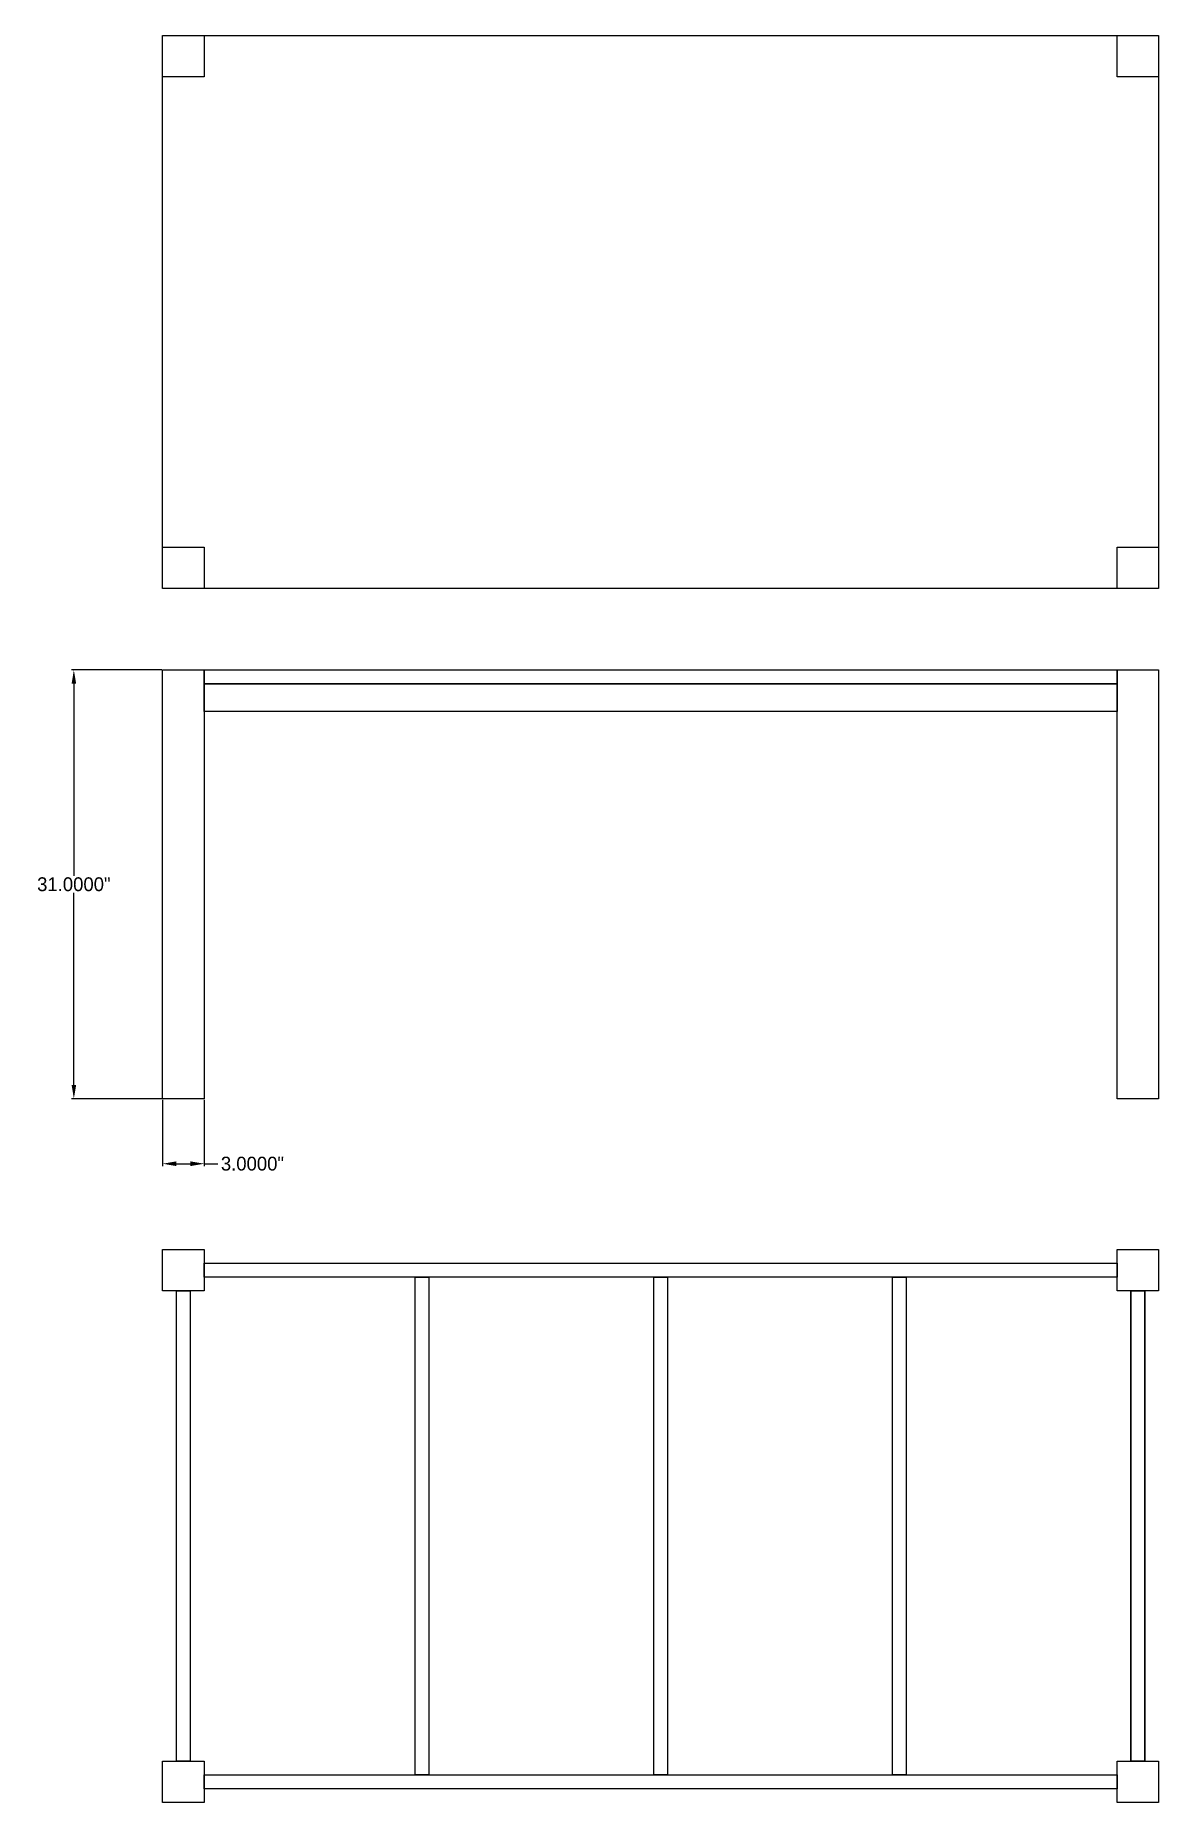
# Model space of a CAD drawing. Header units: inches. Extents: x -292 to 2932, y -132 to 3398.
# Drawn here: x 908.6 to 989.8, y 1053.1 to 1180.9 of the extents above; entities that cross this region are included whole.
import ezdxf

# ---------------------------------------------------------------- set-up
doc = ezdxf.new("R2010")
doc.units = ezdxf.units.IN
doc.header["$MEASUREMENT"] = 0
doc.styles.add('Roman', font='Avenir Next.ttf', dxfattribs={"height": 1})
doc.dimstyles.get("Standard").update_dxf_attribs({"dimtxt": 0.7425, "dimasz": 0.9925, "dimexe": 0.18, "dimexo": 0.0625, "dimgap": 0.09, "dimtad": 0, "dimtih": 1, "dimtoh": 1, "dimdec": 4, "dimzin": 0, "dimdsep": 46, "dimtxsty": 'Roman', "dimcen": 0.09, "dimadec": 0, "dimazin": 0, "dimtfac": 1, "dimtdec": 4, "dimtofl": 0, "dimtmove": 0, "dimatfit": 3, "dimfxl": 1, "dimtolj": 1, "dimtzin": 0, "dimarcsym": 0})

msp = doc.modelspace()

# ---------------------------------------------------------------- blocks, each defined once
blk = doc.blocks.new('*D28')
at = {"color": 0, "lineweight": -2, "transparency": 16777216}
for p, q in [((917.79, 1103.97), (917.79, 1099.16)), ((920.79, 1103.97), (920.79, 1099.16)), ((918.78, 1099.34), (919.8, 1099.34)), ((920.79, 1099.34), (921.78, 1099.34))]:
    blk.add_line(p, q, dxfattribs=at)
at = {"color": 0, "transparency": 16777216}
for points in [[(918.78, 1099.51), (918.78, 1099.17), (917.79, 1099.34)], [(919.8, 1099.51), (919.8, 1099.17), (920.79, 1099.34)]]:
    blk.add_solid(points, dxfattribs=at)
at = {"layer": 'Defpoints', "color": 0, "transparency": 16777216}
for p in [(917.79, 1104.04), (920.79, 1104.04), (920.79, 1099.34)]:
    blk.add_point(p, dxfattribs=at)
at = {"color": 0, "transparency": 16777216, "insert": (924.28, 1099.34), "char_height": 1, "attachment_point": 5, "style": 'Roman'}
blk.add_mtext('\\A1;3.0000"', dxfattribs=at)
blk = doc.blocks.new('*D29')
at = {"color": 0, "lineweight": -2, "transparency": 16777216}
for p, q in [((917.73, 1135.04), (911.19, 1135.04)), ((911.37, 1134.04), (911.37, 1120.15)), ((911.37, 1105.03), (911.37, 1118.92)), ((917.73, 1104.04), (911.19, 1104.04))]:
    blk.add_line(p, q, dxfattribs=at)
at = {"color": 0, "transparency": 16777216}
for points in [[(911.21, 1134.04), (911.54, 1134.04), (911.37, 1135.04)], [(911.21, 1105.03), (911.54, 1105.03), (911.37, 1104.04)]]:
    blk.add_solid(points, dxfattribs=at)
at = {"layer": 'Defpoints', "color": 0, "transparency": 16777216}
for p in [(911.37, 1135.04), (917.79, 1135.04), (917.79, 1104.04)]:
    blk.add_point(p, dxfattribs=at)
at = {"color": 0, "transparency": 16777216, "insert": (911.37, 1119.54), "char_height": 1, "attachment_point": 5, "style": 'Roman'}
blk.add_mtext('\\A1;31.0000"', dxfattribs=at)

# ---------------------------------------------------------------- dimensions: what is measured, and where the dimension line sits
at = {"transparency": 33554687}
dim = msp.add_linear_dim(base=(911.37229, 1135.03553), p1=(917.78884, 1104.03553), p2=(917.78884, 1135.03553), angle=90, dimstyle='Standard', override={"dimpost": '"'}, dxfattribs=at)
dim.commit()
dim.dimension.update_dxf_attribs({"geometry": '*D29', "text_midpoint": (911.37229, 1119.53553)})
dim = msp.add_linear_dim(base=(920.78884, 1099.34016), p1=(917.78884, 1104.03553), p2=(920.78884, 1104.03553), dimstyle='Standard', override={"dimpost": '"'}, dxfattribs=at)
dim.commit()
dim.dimension.update_dxf_attribs({"geometry": '*D28', "text_midpoint": (924.28376, 1099.34016)})

# ---------------------------------------------------------------- linework, layer by layer
at = {"transparency": 33554687}
for points in [[(917.78884, 1180.91988), (989.78884, 1180.91988), (989.78884, 1140.91988), (917.78884, 1140.91988)], [(917.78884, 1180.91988), (920.78884, 1180.91988), (920.78884, 1177.91988), (917.78884, 1177.91988)], [(917.78884, 1180.91988), (989.78884, 1180.91988), (989.78884, 1140.91988), (917.78884, 1140.91988)], [(986.78884, 1180.91988), (989.78884, 1180.91988), (989.78884, 1177.91988), (986.78884, 1177.91988)], [(917.78884, 1143.91988), (920.78884, 1143.91988), (920.78884, 1140.91988), (917.78884, 1140.91988)], [(986.78884, 1143.91988), (989.78884, 1143.91988), (989.78884, 1140.91988), (986.78884, 1140.91988)], [(917.78884, 1135.03553), (920.78884, 1135.03553), (920.78884, 1104.03553), (917.78884, 1104.03553)], [(920.78884, 1135.03553), (986.78884, 1135.03553), (986.78884, 1134.03553), (920.78884, 1134.03553)], [(986.78884, 1135.03553), (989.78884, 1135.03553), (989.78884, 1104.03553), (986.78884, 1104.03553)], [(920.78884, 1134.03553), (986.78884, 1134.03553), (986.78884, 1132.03553), (920.78884, 1132.03553)], [(917.78884, 1093.14648), (920.78884, 1093.14648), (920.78884, 1090.14648), (917.78884, 1090.14648)], [(986.78884, 1093.14648), (989.78884, 1093.14648), (989.78884, 1090.14648), (986.78884, 1090.14648)], [(920.78884, 1092.14648), (986.78884, 1092.14648), (986.78884, 1091.14648), (920.78884, 1091.14648)], [(918.78884, 1090.14648), (919.78884, 1090.14648), (919.78884, 1056.14648), (918.78884, 1056.14648)], [(936.03884, 1091.14648), (937.03884, 1091.14648), (937.03884, 1055.14648), (936.03884, 1055.14648)], [(953.28884, 1091.14648), (954.28884, 1091.14648), (954.28884, 1055.14648), (953.28884, 1055.14648)], [(970.53884, 1091.14648), (971.53884, 1091.14648), (971.53884, 1055.14648), (970.53884, 1055.14648)], [(987.78884, 1056.14648), (988.78884, 1056.14648), (988.78884, 1090.14648), (987.78884, 1090.14648)], [(987.78884, 1090.14648), (988.78884, 1090.14648), (988.78884, 1056.14648), (987.78884, 1056.14648)], [(917.78884, 1056.14648), (920.78884, 1056.14648), (920.78884, 1053.14648), (917.78884, 1053.14648)], [(986.78884, 1056.14648), (989.78884, 1056.14648), (989.78884, 1053.14648), (986.78884, 1053.14648)], [(920.78884, 1055.14648), (986.78884, 1055.14648), (986.78884, 1054.14648), (920.78884, 1054.14648)]]:
    msp.add_lwpolyline(points, close=True, dxfattribs=at)

msp.set_redraw_order([(e.dxf.handle, doc.entitydb.next_handle()) for e in msp.query("TEXT MTEXT ATTDEF DIMENSION ARC_DIMENSION")])  # texts and dimensions are drawn at this point

doc.saveas('drawing.dxf')
